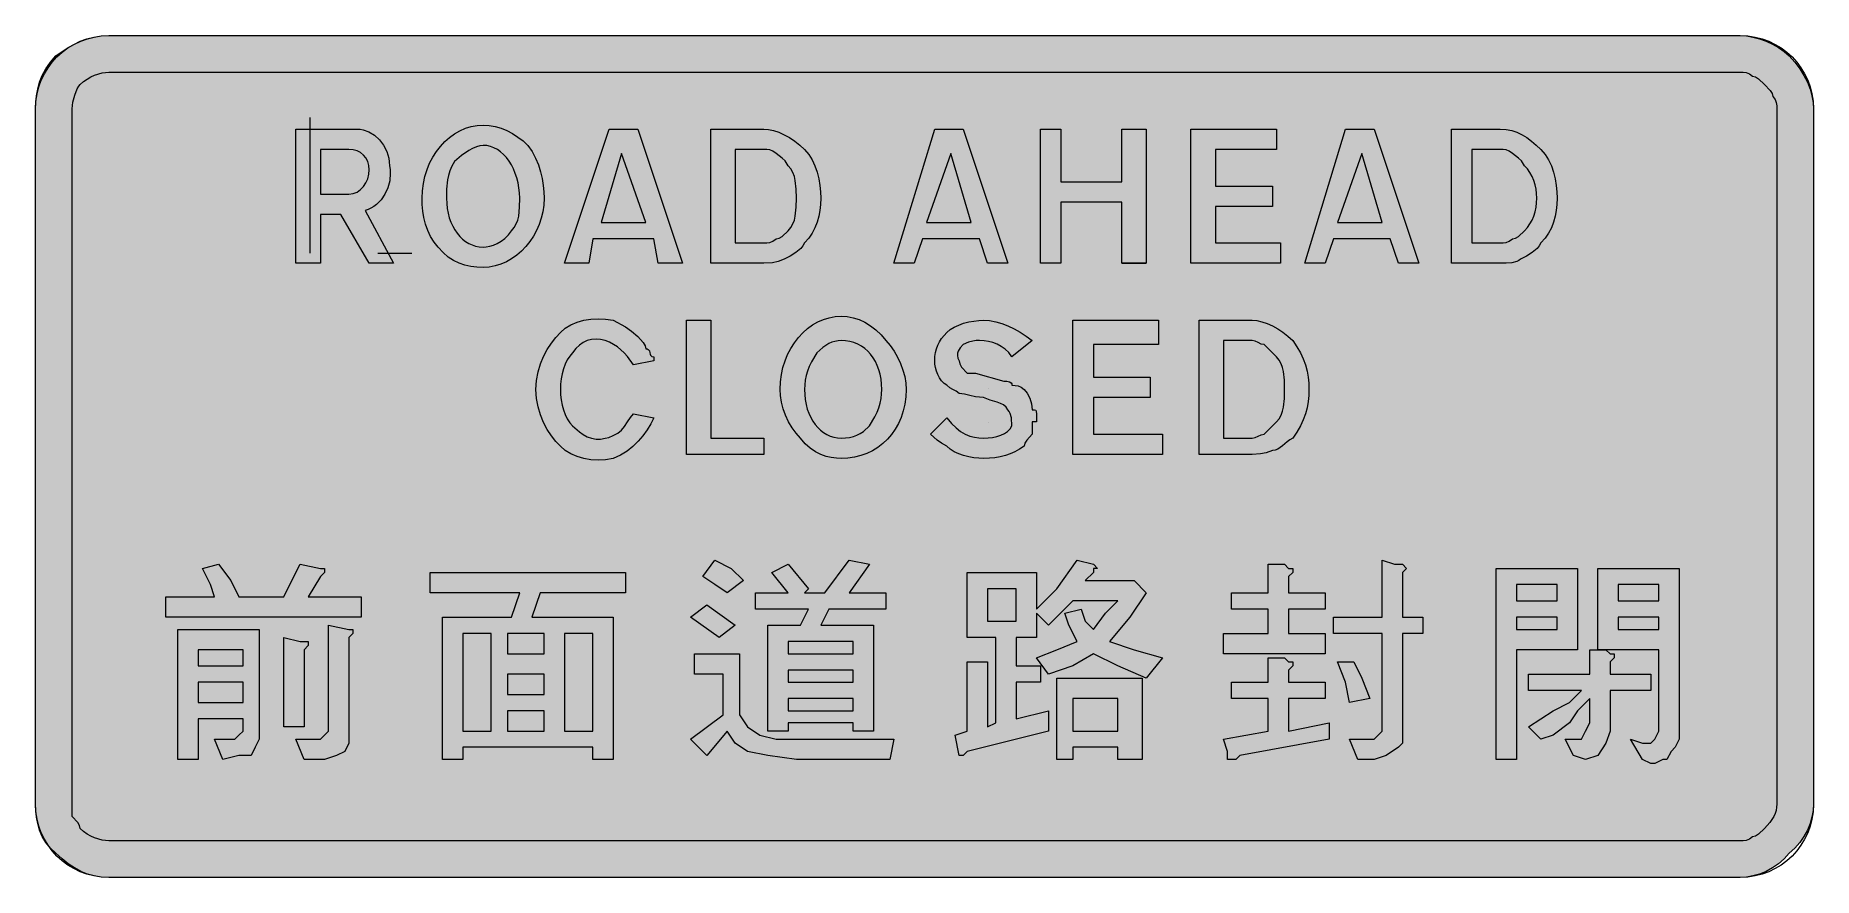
# Model space of a CAD drawing. Header units: metres. Extents: x 22 to 547, y 12 to 260.
import ezdxf

# ---------------------------------------------------------------- set-up
doc = ezdxf.new("R2010")
doc.units = ezdxf.units.M
for name, color, linetype, true_color in [('FILL_RED_FF0000', 7, 'Continuous', 0xff0000), ('FILL_WHITE_FFFFFF', 7, 'Continuous', 0xffffff), ('STROKE_RED_FF0000', 7, 'Continuous', 0xff0000), ('STROKE_WHITE_FFFFFF', 7, 'Continuous', 0xffffff)]:
    doc.layers.add(name, color=color, linetype=linetype, true_color=true_color)

msp = doc.modelspace()

# ---------------------------------------------------------------- hatches: boundary and pattern name
at = {"layer": 'FILL_RED_FF0000', "true_color": 0xff0000}
h = msp.add_hatch(color=7, dxfattribs=at)
h.dxf.hatch_style = 1
h.paths.add_polyline_path([(525.09, 249.6), (525.99, 249.58), (526.89, 249.45), (527.79, 249.09), (528.69, 248.4), (529.59, 248.19), (530.49, 247.65), (532.29, 246), (533.94, 244.2), (534.48, 243.3), (534.69, 242.4), (535.38, 241.5), (535.74, 240.6), (535.87, 239.7), (535.89, 238.8), (535.89, 33.6), (535.83, 32.7), (535.66, 31.8), (535.38, 30.9), (534.99, 30), (533.86, 28.2), (532.29, 26.4), (530.49, 24.75), (529.59, 24.21), (528.69, 24), (527.79, 23.31), (526.89, 22.95), (525.99, 22.82), (525.09, 22.8), (43.89, 22.8), (42.94, 22.86), (41.9, 23.02), (39.69, 23.7), (38.57, 24.21), (37.48, 24.82), (36.44, 25.56), (35.49, 26.4), (35.28, 27.3), (34.74, 28.2), (33.09, 30), (33.09, 33.6), (33.09, 238.8), (33.3, 240.77), (33.84, 242.85), (34.61, 244.71), (35.04, 245.44), (35.49, 246), (36.44, 246.84), (37.48, 247.57), (38.57, 248.19), (39.69, 248.7), (41.9, 249.37), (42.94, 249.54), (43.89, 249.6), (525.09, 249.6)])
at = {"layer": 'FILL_WHITE_FFFFFF', "true_color": 0xffffff}
h = msp.add_hatch(color=7, dxfattribs=at)
h.dxf.hatch_style = 1
h.paths.add_polyline_path([(525.09, 260.4), (526.94, 260.29), (528.86, 259.97), (530.81, 259.45), (532.74, 258.75), (534.62, 257.88), (536.4, 256.86), (538.03, 255.69), (539.49, 254.4), (541.18, 252.55), (542.64, 250.61), (543.88, 248.62), (544.89, 246.6), (545.68, 244.58), (546.24, 242.59), (546.58, 240.65), (546.69, 238.8), (546.69, 33.6), (546.58, 31.75), (546.24, 29.83), (545.68, 27.88), (544.89, 25.95), (543.88, 24.07), (542.64, 22.29), (541.18, 20.66), (539.49, 19.2), (538.03, 17.51), (536.4, 16.05), (534.62, 14.81), (532.74, 13.8), (530.81, 13.01), (528.86, 12.45), (526.94, 12.11), (525.09, 12), (43.89, 12), (41.69, 12.11), (39.6, 12.45), (37.58, 13.01), (35.64, 13.8), (33.75, 14.81), (31.91, 16.05), (30.09, 17.51), (28.29, 19.2), (26.65, 20.66), (25.33, 22.29), (24.28, 24.07), (23.49, 25.95), (22.92, 27.88), (22.55, 29.83), (22.35, 31.75), (22.29, 33.6), (22.29, 238.8), (22.35, 240.65), (22.55, 242.59), (22.92, 244.58), (23.49, 246.6), (24.28, 248.62), (25.33, 250.61), (26.65, 252.55), (28.29, 254.4), (30.09, 255.69), (31.91, 256.86), (33.75, 257.88), (35.64, 258.75), (37.58, 259.45), (39.6, 259.97), (41.69, 260.29), (43.89, 260.4), (525.09, 260.4)])
h = msp.add_hatch(color=7, dxfattribs=at)
h.dxf.hatch_style = 1
h.paths.add_polyline_path([(112.29, 207.6), (106.29, 207.6), (106.29, 193.2), (99.09, 193.2), (99.09, 232.8), (117.09, 232.8), (117.99, 232.74), (118.88, 232.58), (120.61, 231.96), (122.24, 230.96), (123.69, 229.65), (124.92, 228.05), (125.87, 226.22), (126.22, 225.22), (126.47, 224.19), (126.63, 223.11), (126.69, 222), (126.86, 220.88), (126.92, 219.76), (126.75, 217.57), (126.2, 215.5), (125.34, 213.6), (124.19, 211.92), (122.81, 210.52), (122.04, 209.95), (121.23, 209.47), (120.38, 209.08), (119.49, 208.8), (127.89, 193.2), (120.69, 193.2), (112.29, 207.6)])
h.paths.add_polyline_path([(115.98, 213.76), (117.15, 214.22), (118.17, 214.93), (119.04, 215.85), (119.74, 216.94), (120.26, 218.16), (120.58, 219.46), (120.69, 220.8), (120.58, 222.09), (120.26, 223.26), (119.74, 224.28), (119.04, 225.15), (118.17, 225.85), (117.15, 226.37), (115.98, 226.69), (114.69, 226.8), (106.29, 226.8), (106.29, 213.6), (114.69, 213.6), (115.98, 213.76)], flags=16)
h = msp.add_hatch(color=7, dxfattribs=at)
h.dxf.hatch_style = 1
h.paths.add_polyline_path([(157.87, 233.57), (159.63, 233.05), (161.34, 232.35), (163, 231.48), (164.58, 230.46), (166.09, 229.29), (167.49, 228), (168.73, 226.15), (169.76, 224.21), (170.59, 222.22), (171.24, 220.2), (171.72, 218.18), (172.05, 216.19), (172.23, 214.25), (172.29, 212.4), (172.19, 210.39), (171.91, 208.42), (171.45, 206.51), (170.83, 204.66), (170.05, 202.88), (169.13, 201.2), (168.07, 199.62), (166.89, 198.15), (165.6, 196.81), (164.2, 195.61), (162.72, 194.56), (161.15, 193.67), (159.52, 192.96), (157.82, 192.43), (156.07, 192.11), (154.29, 192), (152.49, 192.06), (150.71, 192.26), (148.95, 192.63), (147.24, 193.2), (145.58, 193.99), (144, 195.04), (142.49, 196.36), (141.09, 198), (139.85, 199.46), (138.82, 201.09), (137.99, 202.87), (137.34, 204.75), (136.86, 206.68), (136.53, 208.63), (136.35, 210.55), (136.29, 212.4), (136.39, 214.62), (136.67, 216.77), (137.13, 218.85), (137.75, 220.84), (138.53, 222.73), (139.45, 224.51), (140.51, 226.17), (141.69, 227.7), (142.98, 229.09), (144.38, 230.33), (145.86, 231.41), (147.43, 232.31), (149.06, 233.03), (150.76, 233.56), (152.51, 233.89), (154.29, 234), (156.09, 233.89), (157.87, 233.57)])
h.paths.add_polyline_path([(152.3, 227.59), (151.21, 227.11), (150.09, 226.5), (147.88, 224.96), (145.89, 223.2), (145.1, 221.85), (144.5, 220.5), (144.08, 219.15), (143.79, 217.8), (143.53, 215.1), (143.49, 212.4), (143.55, 210.85), (143.71, 209.37), (143.97, 207.95), (144.33, 206.61), (144.79, 205.34), (145.33, 204.15), (145.94, 203.05), (146.64, 202.05), (147.41, 201.14), (148.24, 200.34), (149.13, 199.65), (150.07, 199.07), (151.07, 198.61), (152.1, 198.27), (153.18, 198.07), (154.29, 198), (155.24, 198.06), (156.28, 198.24), (157.37, 198.57), (158.49, 199.05), (159.61, 199.7), (160.7, 200.53), (161.74, 201.56), (162.69, 202.8), (163.48, 203.75), (164.08, 204.81), (164.5, 205.94), (164.79, 207.15), (165.05, 209.72), (165.09, 212.4), (165.03, 213.96), (164.87, 215.48), (164.61, 216.96), (164.25, 218.38), (163.79, 219.74), (163.25, 221.03), (162.64, 222.23), (161.94, 223.35), (161.17, 224.37), (160.34, 225.28), (159.45, 226.07), (158.51, 226.74), (157.51, 227.28), (156.48, 227.67), (155.4, 227.92), (154.29, 228), (153.34, 227.89), (152.3, 227.59)], flags=16)
h = msp.add_hatch(color=7, dxfattribs=at)
h.dxf.hatch_style = 1
h.paths.add_polyline_path([(213.09, 193.2), (205.89, 193.2), (204.69, 200.4), (186.69, 200.4), (185.49, 193.2), (178.29, 193.2), (191.49, 232.8), (199.89, 232.8), (213.09, 193.2)])
h.paths.add_polyline_path([(189.09, 205.2), (202.29, 205.2), (195.09, 225.6), (189.09, 205.2)], flags=16)
h = msp.add_hatch(color=7, dxfattribs=at)
h.dxf.hatch_style = 1
h.paths.add_polyline_path([(239.98, 232.37), (241.52, 231.85), (243.09, 231.15), (244.66, 230.28), (246.2, 229.26), (247.69, 228.09), (249.09, 226.8), (250.33, 225.34), (251.36, 223.71), (252.19, 221.93), (252.84, 220.05), (253.32, 218.12), (253.65, 216.17), (253.83, 214.25), (253.89, 212.4), (253.83, 210.6), (253.65, 208.82), (253.32, 207.06), (252.84, 205.35), (252.19, 203.69), (251.36, 202.11), (250.33, 200.6), (249.09, 199.2), (248.59, 198.35), (247.98, 197.61), (246.54, 196.35), (244.87, 195.32), (243.09, 194.4), (241.31, 193.71), (239.64, 193.35), (237.09, 193.2), (221.49, 193.2), (221.49, 232.8), (237.09, 232.8), (238.49, 232.69), (239.98, 232.37)])
h.paths.add_polyline_path([(228.69, 199.2), (237.09, 199.2), (237.99, 199.22), (238.89, 199.35), (239.79, 199.71), (240.69, 200.4), (241.59, 200.61), (242.49, 201.15), (244.29, 202.8), (245.08, 203.75), (245.68, 204.81), (246.1, 205.94), (246.39, 207.15), (246.65, 209.72), (246.69, 212.4), (246.65, 215.08), (246.39, 217.65), (246.1, 218.86), (245.68, 219.99), (245.08, 221.05), (244.29, 222), (243.39, 223.41), (242.49, 224.25), (241.59, 224.87), (240.69, 225.6), (239.79, 226.29), (238.89, 226.65), (237.99, 226.78), (237.09, 226.8), (228.69, 226.8), (228.69, 199.2)], flags=16)
h = msp.add_hatch(color=7, dxfattribs=at)
h.dxf.hatch_style = 1
h.paths.add_polyline_path([(309.09, 193.2), (303.09, 193.2), (300.69, 200.4), (283.89, 200.4), (281.49, 193.2), (275.49, 193.2), (287.49, 232.8), (295.89, 232.8), (309.09, 193.2)])
h.paths.add_polyline_path([(285.09, 205.2), (298.29, 205.2), (292.29, 225.6), (285.09, 205.2)], flags=16)
h = msp.add_hatch(color=7, dxfattribs=at)
h.dxf.hatch_style = 1
h.paths.add_polyline_path([(342.69, 211.2), (324.69, 211.2), (324.69, 193.2), (318.69, 193.2), (318.69, 232.8), (324.69, 232.8), (324.69, 217.2), (342.69, 217.2), (342.69, 232.8), (349.89, 232.8), (349.89, 193.2), (342.69, 193.2), (342.69, 211.2)])
h = msp.add_hatch(color=7, dxfattribs=at)
h.dxf.hatch_style = 1
h.paths.add_polyline_path([(363.09, 232.8), (388.29, 232.8), (388.29, 226.8), (370.29, 226.8), (370.29, 216), (387.09, 216), (387.09, 210), (370.29, 210), (370.29, 199.2), (389.49, 199.2), (389.49, 193.2), (363.09, 193.2), (363.09, 232.8)])
h = msp.add_hatch(color=7, dxfattribs=at)
h.dxf.hatch_style = 1
h.paths.add_polyline_path([(430.29, 193.2), (424.29, 193.2), (421.89, 200.4), (405.09, 200.4), (402.69, 193.2), (396.69, 193.2), (408.69, 232.8), (417.09, 232.8), (430.29, 193.2)])
h.paths.add_polyline_path([(406.29, 205.2), (419.49, 205.2), (413.49, 225.6), (406.29, 205.2)], flags=16)
h = msp.add_hatch(color=7, dxfattribs=at)
h.dxf.hatch_style = 1
h.paths.add_polyline_path([(457.68, 232.37), (459.25, 231.85), (460.74, 231.15), (462.18, 230.28), (463.57, 229.26), (464.94, 228.09), (466.29, 226.8), (467.53, 225.34), (468.56, 223.71), (469.39, 221.93), (470.04, 220.05), (470.52, 218.12), (470.85, 216.17), (471.03, 214.25), (471.09, 212.4), (471.03, 210.6), (470.85, 208.82), (470.52, 207.06), (470.04, 205.35), (469.39, 203.69), (468.56, 202.11), (467.53, 200.6), (466.29, 199.2), (465.79, 198.35), (465.18, 197.61), (463.74, 196.35), (462.07, 195.32), (460.29, 194.4), (459.79, 194), (459.18, 193.71), (457.74, 193.35), (456.07, 193.22), (454.29, 193.2), (439.89, 193.2), (439.89, 232.8), (454.29, 232.8), (456.04, 232.69), (457.68, 232.37)])
h.paths.add_polyline_path([(445.89, 199.2), (454.29, 199.2), (455.19, 199.22), (456.09, 199.35), (456.99, 199.71), (457.89, 200.4), (458.79, 200.61), (459.69, 201.15), (461.49, 202.8), (462.33, 203.75), (463.06, 204.81), (463.68, 205.94), (464.19, 207.15), (464.58, 208.41), (464.87, 209.72), (465.03, 211.05), (465.09, 212.4), (465.03, 213.75), (464.87, 215.08), (464.58, 216.39), (464.19, 217.65), (463.68, 218.86), (463.06, 219.99), (462.33, 221.05), (461.49, 222), (460.59, 223.41), (459.69, 224.25), (458.79, 224.87), (457.89, 225.6), (456.99, 226.29), (456.09, 226.65), (455.19, 226.78), (454.29, 226.8), (445.89, 226.8), (445.89, 199.2)], flags=16)
h = msp.add_hatch(color=7, dxfattribs=at)
h.dxf.hatch_style = 1
h.paths.add_polyline_path([(196.87, 165.67), (195.93, 166.74), (194.94, 167.7), (193.9, 168.54), (192.78, 169.27), (191.59, 169.89), (190.29, 170.4), (188.94, 170.74), (187.61, 170.85), (186.3, 170.74), (185.04, 170.4), (183.83, 169.84), (182.7, 169.05), (181.64, 168.04), (180.69, 166.8), (179.85, 165.82), (179.12, 164.69), (178.5, 163.44), (177.99, 162.07), (177.6, 160.63), (177.31, 159.12), (177.15, 157.57), (177.09, 156), (177.15, 154.43), (177.31, 152.88), (177.6, 151.37), (177.99, 149.92), (178.5, 148.56), (179.12, 147.31), (179.85, 146.18), (180.69, 145.2), (182.7, 143.46), (183.83, 142.69), (185.04, 142.05), (186.3, 141.58), (187.61, 141.32), (188.94, 141.31), (190.29, 141.6), (191.38, 141.81), (192.69, 142.35), (194, 143.12), (195.09, 144), (195.99, 145.09), (196.89, 146.4), (197.79, 147.71), (198.69, 148.8), (204.69, 147.6), (203.73, 145.8), (202.65, 144.04), (201.42, 142.33), (200.04, 140.7), (198.49, 139.19), (196.76, 137.81), (194.83, 136.61), (192.69, 135.6), (190.44, 135.26), (188.23, 135.15), (186.07, 135.26), (183.99, 135.6), (182.03, 136.16), (180.2, 136.95), (178.55, 137.96), (177.09, 139.2), (175.75, 140.66), (174.45, 142.33), (173.23, 144.2), (172.14, 146.25), (171.22, 148.47), (170.51, 150.84), (170.05, 153.36), (169.89, 156), (170.05, 158.64), (170.51, 161.16), (171.22, 163.53), (172.14, 165.75), (173.23, 167.8), (174.45, 169.67), (175.75, 171.34), (177.09, 172.8), (178.55, 174.04), (180.2, 175.05), (182.03, 175.84), (183.99, 176.4), (186.07, 176.74), (188.23, 176.85), (190.44, 176.74), (192.69, 176.4), (196.29, 174.45), (198.09, 173.19), (199.89, 171.6), (201.54, 169.8), (202.08, 168.9), (202.29, 168), (202.69, 167.95), (202.98, 167.81), (203.34, 167.4), (203.49, 166.8), (203.54, 166.4), (203.68, 166.11), (204.09, 165.75), (204.69, 165.6), (204.69, 164.4), (198.69, 163.2), (196.87, 165.67)])
h = msp.add_hatch(color=7, dxfattribs=at)
h.dxf.hatch_style = 1
h.paths.add_polyline_path([(214.29, 176.4), (221.49, 176.4), (221.49, 141.6), (237.09, 141.6), (237.09, 136.8), (214.29, 136.8), (214.29, 176.4)])
h = msp.add_hatch(color=7, dxfattribs=at)
h.dxf.hatch_style = 1
h.paths.add_polyline_path([(263.47, 177.15), (265.23, 176.59), (266.94, 175.8), (268.6, 174.79), (270.18, 173.55), (271.69, 172.09), (273.09, 170.4), (274.38, 168.94), (275.55, 167.31), (276.57, 165.53), (277.44, 163.65), (278.14, 161.72), (278.66, 159.77), (278.98, 157.85), (279.09, 156), (278.99, 153.79), (278.71, 151.68), (278.24, 149.66), (277.61, 147.75), (276.81, 145.95), (275.86, 144.27), (274.77, 142.72), (273.54, 141.3), (272.18, 140.02), (270.71, 138.89), (269.13, 137.91), (267.45, 137.1), (265.67, 136.45), (263.82, 135.98), (261.89, 135.7), (259.89, 135.6), (258.49, 135.66), (257, 135.86), (255.46, 136.23), (253.89, 136.8), (252.32, 137.59), (250.78, 138.64), (249.29, 139.96), (247.89, 141.6), (246.6, 143.06), (245.43, 144.69), (244.41, 146.47), (243.54, 148.35), (242.84, 150.28), (242.32, 152.23), (242, 154.15), (241.89, 156), (241.99, 158.22), (242.27, 160.37), (242.73, 162.45), (243.35, 164.44), (244.13, 166.33), (245.05, 168.11), (246.11, 169.77), (247.29, 171.3), (248.58, 172.69), (249.98, 173.93), (251.46, 175.01), (253.03, 175.91), (254.66, 176.63), (256.36, 177.16), (258.11, 177.49), (259.89, 177.6), (261.69, 177.49), (263.47, 177.15)])
h.paths.add_polyline_path([(258.09, 170.17), (257.19, 169.89), (256.29, 169.5), (254.49, 168.37), (252.69, 166.8), (251.12, 164.1), (250.5, 162.75), (249.99, 161.4), (249.6, 160.05), (249.32, 158.7), (249.15, 157.35), (249.09, 156), (249.15, 154.45), (249.31, 152.97), (249.57, 151.55), (249.93, 150.21), (250.39, 148.94), (250.93, 147.75), (251.54, 146.65), (252.24, 145.65), (253.01, 144.74), (253.84, 143.94), (254.73, 143.25), (255.67, 142.67), (256.67, 142.21), (257.7, 141.87), (258.78, 141.67), (259.89, 141.6), (261.19, 141.66), (262.38, 141.82), (263.5, 142.11), (264.54, 142.5), (265.53, 143.01), (266.47, 143.62), (268.29, 145.2), (269.87, 147.9), (270.48, 149.25), (270.99, 150.6), (271.38, 151.95), (271.67, 153.3), (271.83, 154.65), (271.89, 156), (271.83, 157.55), (271.67, 159.03), (271.4, 160.45), (271.03, 161.79), (270.56, 163.06), (269.99, 164.25), (269.33, 165.35), (268.59, 166.35), (267.76, 167.26), (266.85, 168.06), (265.86, 168.75), (264.8, 169.33), (263.67, 169.79), (262.47, 170.13), (261.21, 170.33), (259.89, 170.4), (258.99, 170.34), (258.09, 170.17)], flags=16)
h = msp.add_hatch(color=7, dxfattribs=at)
h.dxf.hatch_style = 1
h.paths.add_polyline_path([(307.89, 158.4), (308.77, 158.38), (309.54, 158.25), (310.08, 157.89), (310.24, 157.6), (310.29, 157.2), (311.19, 157.18), (312.09, 157.05), (312.99, 156.69), (313.89, 156), (314.77, 154.89), (315.54, 153.45), (316.08, 151.78), (316.29, 150), (316.98, 149.98), (317.34, 149.85), (317.47, 149.49), (317.49, 148.8), (317.49, 147.6), (317.49, 146.4), (316.29, 146.4), (316.29, 145.2), (316.29, 142.8), (314.64, 141), (314.1, 140.1), (313.89, 139.2), (312.54, 138.36), (311.17, 137.62), (309.78, 137.01), (308.34, 136.5), (306.85, 136.11), (305.28, 135.82), (303.64, 135.66), (301.89, 135.6), (300.49, 135.66), (299.02, 135.82), (297.52, 136.11), (296.04, 136.5), (294.61, 137.01), (293.28, 137.62), (292.1, 138.36), (291.09, 139.2), (289.5, 140.1), (288.24, 141), (286.29, 142.8), (291.09, 147.6), (292.44, 145.96), (293.79, 144.64), (295.14, 143.59), (296.49, 142.8), (297.84, 142.23), (299.19, 141.86), (300.54, 141.66), (301.89, 141.6), (303.24, 141.66), (304.55, 141.82), (305.81, 142.11), (306.99, 142.5), (308.05, 143.01), (308.98, 143.62), (309.73, 144.36), (310.29, 145.2), (310.14, 147.6), (309.78, 148.91), (309.49, 149.5), (309.09, 150), (308.53, 150.79), (307.8, 151.41), (306.92, 151.88), (305.94, 152.25), (303.86, 152.87), (301.89, 153.6), (299.58, 153.79), (297.84, 154.2), (296.32, 154.61), (294.69, 154.8), (293.79, 155.51), (292.89, 156), (291.99, 156.49), (291.09, 157.2), (290.25, 157.76), (289.51, 158.49), (288.9, 159.37), (288.39, 160.35), (288, 161.38), (287.71, 162.43), (287.55, 163.45), (287.49, 164.4), (287.55, 165.7), (287.71, 166.89), (288, 168.01), (288.39, 169.05), (288.9, 170.04), (289.51, 170.98), (291.09, 172.8), (292.1, 173.64), (293.28, 174.37), (294.61, 174.99), (296.04, 175.5), (297.52, 175.89), (299.02, 176.17), (300.49, 176.34), (301.89, 176.4), (303.69, 176.29), (305.49, 175.97), (307.29, 175.45), (309.09, 174.75), (310.89, 173.88), (312.69, 172.86), (314.49, 171.69), (316.29, 170.4), (310.29, 165.6), (309.34, 166.84), (308.28, 167.87), (307.15, 168.7), (305.94, 169.35), (304.68, 169.83), (303.37, 170.16), (302.04, 170.34), (300.69, 170.4), (299.77, 170.38), (298.74, 170.25), (297.48, 169.89), (295.89, 169.2), (295.03, 168.28), (294.39, 167.25), (294.23, 166.66), (294.2, 165.99), (294.35, 165.25), (294.69, 164.4), (294.9, 163.5), (295.44, 162.6), (297.09, 160.8), (299.49, 160.8), (307.89, 158.4)])
h = msp.add_hatch(color=7, dxfattribs=at)
h.dxf.hatch_style = 1
h.paths.add_polyline_path([(328.29, 176.4), (353.49, 176.4), (353.49, 169.2), (334.29, 169.2), (334.29, 159.6), (351.09, 159.6), (351.09, 153.6), (334.29, 153.6), (334.29, 142.8), (354.69, 142.8), (354.69, 136.8), (328.29, 136.8), (328.29, 176.4)])
h = msp.add_hatch(color=7, dxfattribs=at)
h.dxf.hatch_style = 1
h.paths.add_polyline_path([(383.98, 175.97), (385.52, 175.45), (387.09, 174.75), (388.66, 173.88), (390.2, 172.86), (391.69, 171.69), (393.09, 170.4), (394.33, 168.6), (395.36, 166.8), (396.19, 165), (396.84, 163.2), (397.32, 161.4), (397.65, 159.6), (397.83, 157.8), (397.89, 156), (397.83, 154.2), (397.65, 152.4), (397.32, 150.6), (396.84, 148.8), (396.19, 147), (395.36, 145.2), (394.33, 143.4), (393.09, 141.6), (392.24, 141.1), (391.48, 140.53), (390.09, 139.35), (388.7, 138.39), (387.94, 138.11), (387.09, 138), (385.31, 137.31), (383.64, 136.95), (381.09, 136.8), (365.49, 136.8), (365.49, 176.4), (381.09, 176.4), (382.49, 176.29), (383.98, 175.97)])
h.paths.add_polyline_path([(372.69, 141.6), (381.09, 141.6), (381.99, 141.79), (382.89, 142.2), (383.79, 142.61), (384.69, 142.8), (388.29, 146.4), (389.08, 147.35), (389.68, 148.41), (390.1, 149.54), (390.39, 150.75), (390.65, 153.32), (390.69, 156), (390.65, 158.68), (390.39, 161.25), (390.1, 162.46), (389.68, 163.59), (389.08, 164.65), (388.29, 165.6), (384.69, 169.2), (383.79, 169.39), (382.89, 169.8), (381.99, 170.21), (381.09, 170.4), (372.69, 170.4), (372.69, 141.6)], flags=16)
h = msp.add_hatch(color=7, dxfattribs=at)
h.dxf.hatch_style = 1
h.paths.add_polyline_path([(227.49, 103.2), (231.09, 99.6), (226.29, 96), (222.69, 98.4), (219.09, 100.8), (222.69, 105.6), (227.49, 103.2)])
h = msp.add_hatch(color=7, dxfattribs=at)
h.dxf.hatch_style = 1
h.paths.add_polyline_path([(262.29, 105.6), (268.29, 104.4), (262.29, 96), (273.09, 96), (273.09, 91.2), (256.29, 91.2), (253.89, 86.4), (269.49, 86.4), (269.49, 55.2), (263.49, 55.2), (263.49, 57.6), (244.29, 57.6), (244.29, 55.2), (238.29, 55.2), (238.29, 86.4), (247.89, 86.4), (250.29, 91.2), (234.69, 91.2), (234.69, 96), (244.29, 96), (239.49, 102), (244.29, 104.4), (250.29, 97.2), (249.09, 96), (255.09, 96), (262.29, 105.6)])
h.paths.add_polyline_path([(244.29, 61.2), (263.49, 61.2), (263.49, 64.8), (244.29, 64.8), (244.29, 61.2)], flags=16)
h.paths.add_polyline_path([(244.29, 73.2), (244.29, 69.6), (263.49, 69.6), (263.49, 73.2), (244.29, 73.2)], flags=16)
h.paths.add_polyline_path([(263.49, 81.6), (244.29, 81.6), (244.29, 78), (263.49, 78), (263.49, 81.6)], flags=16)
h = msp.add_hatch(color=7, dxfattribs=at)
h.dxf.hatch_style = 1
h.paths.add_polyline_path([(317.49, 102), (317.49, 91.2), (323.49, 97.2), (329.49, 105.6), (334.29, 104.4), (335.49, 103.2), (334.29, 103.2), (334.29, 102), (331.89, 99.6), (346.29, 99.6), (349.89, 96), (345.09, 88.8), (339.09, 81.6), (346.29, 79.2), (354.69, 76.8), (349.89, 70.8), (341.49, 74.4), (334.29, 78), (328.29, 74.4), (321.09, 72), (317.49, 76.8), (323.49, 79.2), (329.49, 81.6), (327.09, 86.4), (325.89, 90), (330.69, 91.2), (331.89, 87.6), (334.29, 85.2), (337.89, 90), (341.49, 93.6), (328.29, 93.6), (321.09, 86.4), (317.49, 90), (317.49, 82.8), (311.49, 82.8), (311.49, 74.4), (318.69, 74.4), (318.69, 69.6), (311.49, 69.6), (311.49, 58.8), (321.09, 61.2), (321.09, 55.2), (297.09, 49.2), (295.89, 48), (294.69, 48), (293.49, 54), (297.09, 55.2), (297.09, 75.6), (301.89, 75.6), (303.09, 75.6), (303.09, 74.4), (303.09, 73.2), (303.09, 56.4), (305.49, 57.6), (305.49, 82.8), (297.09, 82.8), (297.09, 102), (317.49, 102)])
h.paths.add_polyline_path([(311.49, 97.2), (303.09, 97.2), (303.09, 87.6), (311.49, 87.6), (311.49, 97.2)], flags=16)
h = msp.add_hatch(color=7, dxfattribs=at)
h.dxf.hatch_style = 1
h.paths.add_polyline_path([(419.49, 88.8), (419.49, 105.6), (423.09, 104.4), (425.49, 104.4), (426.69, 103.2), (425.49, 102), (425.49, 88.8), (431.49, 88.8), (431.49, 84), (425.49, 84), (425.49, 55.2), (425.49, 51.6), (424.29, 50.4), (420.69, 48), (417.09, 46.8), (412.29, 46.8), (409.89, 52.8), (414.69, 52.8), (417.09, 52.8), (418.29, 54), (419.49, 55.2), (419.49, 56.4), (419.49, 84), (405.09, 84), (405.09, 88.8), (419.49, 88.8)])
h = msp.add_hatch(color=7, dxfattribs=at)
h.dxf.hatch_style = 1
h.paths.add_polyline_path([(73.89, 98.4), (71.49, 103.2), (76.29, 104.4), (79.89, 99.6), (82.29, 94.8), (95.49, 94.8), (97.89, 99.6), (100.29, 104.4), (106.29, 103.2), (107.49, 103.2), (107.49, 102), (106.29, 100.8), (102.69, 94.8), (118.29, 94.8), (118.29, 88.8), (60.69, 88.8), (60.69, 94.8), (75.09, 94.8), (73.89, 98.4)])
h = msp.add_hatch(color=7, dxfattribs=at)
h.dxf.hatch_style = 1
h.paths.add_polyline_path([(192.69, 46.8), (186.69, 46.8), (186.69, 50.4), (148.29, 50.4), (148.29, 46.8), (142.29, 46.8), (142.29, 88.8), (162.69, 88.8), (165.09, 96), (138.69, 96), (138.69, 102), (196.29, 102), (196.29, 96), (171.09, 96), (168.69, 88.8), (192.69, 88.8), (192.69, 46.8)])
h.paths.add_polyline_path([(172.29, 61.2), (161.49, 61.2), (161.49, 55.2), (172.29, 55.2), (172.29, 61.2)], flags=16)
h.paths.add_polyline_path([(172.29, 78), (172.29, 84), (161.49, 84), (161.49, 78), (172.29, 78)], flags=16)
h.paths.add_polyline_path([(161.49, 66), (172.29, 66), (172.29, 72), (161.49, 72), (161.49, 66)], flags=16)
h.paths.add_polyline_path([(148.29, 84), (148.29, 55.2), (156.69, 55.2), (156.69, 84), (148.29, 84)], flags=16)
h.paths.add_polyline_path([(186.69, 84), (178.29, 84), (178.29, 55.2), (186.69, 55.2), (186.69, 84)], flags=16)
h = msp.add_hatch(color=7, dxfattribs=at)
h.dxf.hatch_style = 1
h.paths.add_polyline_path([(385.89, 96), (385.89, 104.4), (390.69, 104.4), (391.89, 103.2), (393.09, 103.2), (393.09, 102), (391.89, 100.8), (391.89, 96), (402.69, 96), (402.69, 91.2), (391.89, 91.2), (391.89, 84), (402.69, 84), (402.69, 78), (372.69, 78), (372.69, 84), (385.89, 84), (385.89, 91.2), (375.09, 91.2), (375.09, 96), (385.89, 96)])
h = msp.add_hatch(color=7, dxfattribs=at)
h.dxf.hatch_style = 1
h.paths.add_polyline_path([(459.09, 79.2), (459.09, 46.8), (453.09, 46.8), (453.09, 103.2), (477.09, 103.2), (477.09, 79.2), (459.09, 79.2)])
h.paths.add_polyline_path([(459.09, 88.8), (459.09, 85.2), (471.09, 85.2), (471.09, 88.8), (459.09, 88.8)], flags=16)
h.paths.add_polyline_path([(471.09, 98.4), (459.09, 98.4), (459.09, 93.6), (471.09, 93.6), (471.09, 98.4)], flags=16)
h = msp.add_hatch(color=7, dxfattribs=at)
h.dxf.hatch_style = 1
h.paths.add_polyline_path([(507.09, 52.8), (505.89, 50.4), (504.69, 49.2), (503.49, 46.8), (502.29, 46.8), (499.89, 45.6), (498.69, 45.6), (496.29, 46.8), (492.69, 52.8), (496.29, 51.6), (498.69, 51.6), (499.89, 52.8), (501.09, 55.2), (501.09, 79.2), (483.09, 79.2), (483.09, 103.2), (507.09, 103.2), (507.09, 56.4), (507.09, 52.8)])
h.paths.add_polyline_path([(489.09, 88.8), (489.09, 85.2), (501.09, 85.2), (501.09, 88.8), (489.09, 88.8)], flags=16)
h.paths.add_polyline_path([(501.09, 98.4), (489.09, 98.4), (489.09, 93.6), (501.09, 93.6), (501.09, 98.4)], flags=16)
h = msp.add_hatch(color=7, dxfattribs=at)
h.dxf.hatch_style = 1
h.paths.add_polyline_path([(228.69, 86.4), (223.89, 82.8), (215.49, 88.8), (220.29, 92.4), (228.69, 86.4)])
h = msp.add_hatch(color=7, dxfattribs=at)
h.dxf.hatch_style = 1
h.paths.add_polyline_path([(88.29, 52.8), (87.09, 50.4), (85.89, 48), (82.29, 48), (77.49, 46.8), (75.09, 52.8), (79.89, 52.8), (81.09, 52.8), (82.29, 54), (83.49, 55.2), (83.49, 58.8), (70.29, 58.8), (70.29, 46.8), (64.29, 46.8), (64.29, 85.2), (88.29, 85.2), (88.29, 56.4), (88.29, 52.8)])
h.paths.add_polyline_path([(70.29, 69.6), (70.29, 63.6), (83.49, 63.6), (83.49, 69.6), (70.29, 69.6)], flags=16)
h.paths.add_polyline_path([(83.49, 79.2), (70.29, 79.2), (70.29, 74.4), (83.49, 74.4), (83.49, 79.2)], flags=16)
h = msp.add_hatch(color=7, dxfattribs=at)
h.dxf.hatch_style = 1
h.paths.add_polyline_path([(114.69, 85.2), (115.89, 85.2), (115.89, 84), (114.69, 82.8), (114.69, 55.2), (114.69, 51.6), (113.49, 49.2), (111.09, 48), (107.49, 46.8), (101.49, 46.8), (99.09, 52.8), (105.09, 52.8), (106.29, 52.8), (107.49, 54), (108.69, 55.2), (108.69, 56.4), (108.69, 86.4), (114.69, 85.2)])
h = msp.add_hatch(color=7, dxfattribs=at)
h.dxf.hatch_style = 1
h.paths.add_polyline_path([(100.29, 81.6), (101.49, 81.6), (102.69, 81.6), (102.69, 80.4), (101.49, 79.2), (101.49, 56.4), (95.49, 56.4), (95.49, 82.8), (100.29, 81.6)])
h = msp.add_hatch(color=7, dxfattribs=at)
h.dxf.hatch_style = 1
h.paths.add_polyline_path([(480.69, 72), (480.69, 79.2), (485.49, 79.2), (486.69, 78), (487.89, 78), (487.89, 76.8), (486.69, 75.6), (486.69, 72), (498.69, 72), (498.69, 67.2), (486.69, 67.2), (486.69, 55.2), (485.49, 51.6), (483.09, 48), (479.49, 46.8), (475.89, 48), (473.49, 52.8), (475.89, 52.8), (478.29, 52.8), (479.49, 55.2), (480.69, 57.6), (480.69, 64.8), (477.09, 61.2), (474.69, 57.6), (469.89, 54), (466.29, 52.8), (462.69, 56.4), (466.29, 58.8), (469.89, 61.2), (474.69, 63.6), (478.29, 67.2), (462.69, 67.2), (462.69, 72), (480.69, 72)])
h = msp.add_hatch(color=7, dxfattribs=at)
h.dxf.hatch_style = 1
h.paths.add_polyline_path([(229.89, 78), (229.89, 60), (232.29, 56.4), (235.89, 54), (240.69, 52.8), (249.09, 52.8), (275.49, 52.8), (274.29, 46.8), (246.69, 46.8), (238.29, 48), (232.29, 49.2), (228.69, 51.6), (226.29, 55.2), (220.29, 48), (215.49, 52.8), (225.09, 60), (225.09, 72), (216.69, 72), (216.69, 78), (229.89, 78)])
h = msp.add_hatch(color=7, dxfattribs=at)
h.dxf.hatch_style = 1
h.paths.add_polyline_path([(385.89, 69.6), (385.89, 76.8), (390.69, 76.8), (391.89, 75.6), (393.09, 75.6), (393.09, 74.4), (391.89, 73.2), (391.89, 69.6), (402.69, 69.6), (402.69, 64.8), (391.89, 64.8), (391.89, 55.2), (403.89, 57.6), (403.89, 52.8), (377.49, 48), (376.29, 46.8), (375.09, 46.8), (373.89, 46.8), (373.89, 49.2), (372.69, 52.8), (385.89, 55.2), (385.89, 64.8), (375.09, 64.8), (375.09, 69.6), (385.89, 69.6)])
h = msp.add_hatch(color=7, dxfattribs=at)
h.dxf.hatch_style = 1
h.paths.add_polyline_path([(408.69, 69.6), (406.29, 75.6), (411.09, 75.6), (413.49, 70.8), (415.89, 64.8), (409.89, 63.6), (408.69, 69.6)])
h = msp.add_hatch(color=7, dxfattribs=at)
h.dxf.hatch_style = 1
h.paths.add_polyline_path([(348.69, 70.8), (348.69, 46.8), (341.49, 46.8), (341.49, 50.4), (328.29, 50.4), (328.29, 46.8), (323.49, 46.8), (323.49, 70.8), (348.69, 70.8)])
h.paths.add_polyline_path([(341.49, 64.8), (328.29, 64.8), (328.29, 55.2), (341.49, 55.2), (341.49, 64.8)], flags=16)

# ---------------------------------------------------------------- linework, layer by layer
at = {"layer": 'FILL_RED_FF0000', "lineweight": 0, "true_color": 0xff0000}
msp.add_lwpolyline([(525.09, 249.6), (525.99, 249.58), (526.89, 249.45), (527.79, 249.09), (528.69, 248.4), (529.59, 248.19), (530.49, 247.65), (532.29, 246), (533.94, 244.2), (534.48, 243.3), (534.69, 242.4), (535.38, 241.5), (535.74, 240.6), (535.87, 239.7), (535.89, 238.8), (535.89, 33.6), (535.83, 32.7), (535.66, 31.8), (535.38, 30.9), (534.99, 30), (533.86, 28.2), (532.29, 26.4), (530.49, 24.75), (529.59, 24.21), (528.69, 24), (527.79, 23.31), (526.89, 22.95), (525.99, 22.82), (525.09, 22.8), (43.89, 22.8), (42.94, 22.86), (41.9, 23.02), (39.69, 23.7), (38.57, 24.21), (37.48, 24.82), (36.44, 25.56), (35.49, 26.4), (35.28, 27.3), (34.74, 28.2), (33.09, 30), (33.09, 33.6), (33.09, 238.8), (33.3, 240.77), (33.84, 242.85), (34.61, 244.71), (35.04, 245.44), (35.49, 246), (36.44, 246.84), (37.48, 247.57), (38.57, 248.19), (39.69, 248.7), (41.9, 249.37), (42.94, 249.54), (43.89, 249.6)], close=True, dxfattribs=at)
at = {"layer": 'FILL_WHITE_FFFFFF', "lineweight": 0, "true_color": 0xffffff}
for points in [[(525.09, 260.4), (526.94, 260.29), (528.86, 259.97), (530.81, 259.45), (532.74, 258.75), (534.62, 257.88), (536.4, 256.86), (538.03, 255.69), (539.49, 254.4), (541.18, 252.55), (542.64, 250.61), (543.88, 248.62), (544.89, 246.6), (545.68, 244.58), (546.24, 242.59), (546.58, 240.65), (546.69, 238.8), (546.69, 33.6), (546.58, 31.75), (546.24, 29.83), (545.68, 27.88), (544.89, 25.95), (543.88, 24.07), (542.64, 22.29), (541.18, 20.66), (539.49, 19.2), (538.03, 17.51), (536.4, 16.05), (534.62, 14.81), (532.74, 13.8), (530.81, 13.01), (528.86, 12.45), (526.94, 12.11), (525.09, 12), (43.89, 12), (41.69, 12.11), (39.6, 12.45), (37.58, 13.01), (35.64, 13.8), (33.75, 14.81), (31.91, 16.05), (30.09, 17.51), (28.29, 19.2), (26.65, 20.66), (25.33, 22.29), (24.28, 24.07), (23.49, 25.95), (22.92, 27.88), (22.55, 29.83), (22.35, 31.75), (22.29, 33.6), (22.29, 238.8), (22.35, 240.65), (22.55, 242.59), (22.92, 244.58), (23.49, 246.6), (24.28, 248.62), (25.33, 250.61), (26.65, 252.55), (28.29, 254.4), (30.09, 255.69), (31.91, 256.86), (33.75, 257.88), (35.64, 258.75), (37.58, 259.45), (39.6, 259.97), (41.69, 260.29), (43.89, 260.4)], [(112.29, 207.6), (106.29, 207.6), (106.29, 193.2), (99.09, 193.2), (99.09, 232.8), (117.09, 232.8), (117.99, 232.74), (118.88, 232.58), (120.61, 231.96), (122.24, 230.96), (123.69, 229.65), (124.92, 228.05), (125.87, 226.22), (126.22, 225.22), (126.47, 224.19), (126.63, 223.11), (126.69, 222), (126.86, 220.88), (126.92, 219.76), (126.75, 217.57), (126.2, 215.5), (125.34, 213.6), (124.19, 211.92), (122.81, 210.52), (122.04, 209.95), (121.23, 209.47), (120.38, 209.08), (119.49, 208.8), (127.89, 193.2), (120.69, 193.2)], [(157.87, 233.57), (159.63, 233.05), (161.34, 232.35), (163, 231.48), (164.58, 230.46), (166.09, 229.29), (167.49, 228), (168.73, 226.15), (169.76, 224.21), (170.59, 222.22), (171.24, 220.2), (171.72, 218.18), (172.05, 216.19), (172.23, 214.25), (172.29, 212.4), (172.19, 210.39), (171.91, 208.42), (171.45, 206.51), (170.83, 204.66), (170.05, 202.88), (169.13, 201.2), (168.07, 199.62), (166.89, 198.15), (165.6, 196.81), (164.2, 195.61), (162.72, 194.56), (161.15, 193.67), (159.52, 192.96), (157.82, 192.43), (156.07, 192.11), (154.29, 192), (152.49, 192.06), (150.71, 192.26), (148.95, 192.63), (147.24, 193.2), (145.58, 193.99), (144, 195.04), (142.49, 196.36), (141.09, 198), (139.85, 199.46), (138.82, 201.09), (137.99, 202.87), (137.34, 204.75), (136.86, 206.68), (136.53, 208.63), (136.35, 210.55), (136.29, 212.4), (136.39, 214.62), (136.67, 216.77), (137.13, 218.85), (137.75, 220.84), (138.53, 222.73), (139.45, 224.51), (140.51, 226.17), (141.69, 227.7), (142.98, 229.09), (144.38, 230.33), (145.86, 231.41), (147.43, 232.31), (149.06, 233.03), (150.76, 233.56), (152.51, 233.89), (154.29, 234), (156.09, 233.89)], [(213.09, 193.2), (205.89, 193.2), (204.69, 200.4), (186.69, 200.4), (185.49, 193.2), (178.29, 193.2), (191.49, 232.8), (199.89, 232.8)], [(239.98, 232.37), (241.52, 231.85), (243.09, 231.15), (244.66, 230.28), (246.2, 229.26), (247.69, 228.09), (249.09, 226.8), (250.33, 225.34), (251.36, 223.71), (252.19, 221.93), (252.84, 220.05), (253.32, 218.12), (253.65, 216.17), (253.83, 214.25), (253.89, 212.4), (253.83, 210.6), (253.65, 208.82), (253.32, 207.06), (252.84, 205.35), (252.19, 203.69), (251.36, 202.11), (250.33, 200.6), (249.09, 199.2), (248.59, 198.35), (247.98, 197.61), (246.54, 196.35), (244.87, 195.32), (243.09, 194.4), (241.31, 193.71), (239.64, 193.35), (237.09, 193.2), (221.49, 193.2), (221.49, 232.8), (237.09, 232.8), (238.49, 232.69)], [(309.09, 193.2), (303.09, 193.2), (300.69, 200.4), (283.89, 200.4), (281.49, 193.2), (275.49, 193.2), (287.49, 232.8), (295.89, 232.8)], [(342.69, 211.2), (324.69, 211.2), (324.69, 193.2), (318.69, 193.2), (318.69, 232.8), (324.69, 232.8), (324.69, 217.2), (342.69, 217.2), (342.69, 232.8), (349.89, 232.8), (349.89, 193.2), (342.69, 193.2)], [(363.09, 232.8), (388.29, 232.8), (388.29, 226.8), (370.29, 226.8), (370.29, 216), (387.09, 216), (387.09, 210), (370.29, 210), (370.29, 199.2), (389.49, 199.2), (389.49, 193.2), (363.09, 193.2)], [(430.29, 193.2), (424.29, 193.2), (421.89, 200.4), (405.09, 200.4), (402.69, 193.2), (396.69, 193.2), (408.69, 232.8), (417.09, 232.8)], [(457.68, 232.37), (459.25, 231.85), (460.74, 231.15), (462.18, 230.28), (463.57, 229.26), (464.94, 228.09), (466.29, 226.8), (467.53, 225.34), (468.56, 223.71), (469.39, 221.93), (470.04, 220.05), (470.52, 218.12), (470.85, 216.17), (471.03, 214.25), (471.09, 212.4), (471.03, 210.6), (470.85, 208.82), (470.52, 207.06), (470.04, 205.35), (469.39, 203.69), (468.56, 202.11), (467.53, 200.6), (466.29, 199.2), (465.79, 198.35), (465.18, 197.61), (463.74, 196.35), (462.07, 195.32), (460.29, 194.4), (459.79, 194), (459.18, 193.71), (457.74, 193.35), (456.07, 193.22), (454.29, 193.2), (439.89, 193.2), (439.89, 232.8), (454.29, 232.8), (456.04, 232.69)], [(115.98, 213.76), (117.15, 214.22), (118.17, 214.93), (119.04, 215.85), (119.74, 216.94), (120.26, 218.16), (120.58, 219.46), (120.69, 220.8), (120.58, 222.09), (120.26, 223.26), (119.74, 224.28), (119.04, 225.15), (118.17, 225.85), (117.15, 226.37), (115.98, 226.69), (114.69, 226.8), (106.29, 226.8), (106.29, 213.6), (114.69, 213.6)], [(152.3, 227.59), (151.21, 227.11), (150.09, 226.5), (147.88, 224.96), (145.89, 223.2), (145.1, 221.85), (144.5, 220.5), (144.08, 219.15), (143.79, 217.8), (143.53, 215.1), (143.49, 212.4), (143.55, 210.85), (143.71, 209.37), (143.97, 207.95), (144.33, 206.61), (144.79, 205.34), (145.33, 204.15), (145.94, 203.05), (146.64, 202.05), (147.41, 201.14), (148.24, 200.34), (149.13, 199.65), (150.07, 199.07), (151.07, 198.61), (152.1, 198.27), (153.18, 198.07), (154.29, 198), (155.24, 198.06), (156.28, 198.24), (157.37, 198.57), (158.49, 199.05), (159.61, 199.7), (160.7, 200.53), (161.74, 201.56), (162.69, 202.8), (163.48, 203.75), (164.08, 204.81), (164.5, 205.94), (164.79, 207.15), (165.05, 209.72), (165.09, 212.4), (165.03, 213.96), (164.87, 215.48), (164.61, 216.96), (164.25, 218.38), (163.79, 219.74), (163.25, 221.03), (162.64, 222.23), (161.94, 223.35), (161.17, 224.37), (160.34, 225.28), (159.45, 226.07), (158.51, 226.74), (157.51, 227.28), (156.48, 227.67), (155.4, 227.92), (154.29, 228), (153.34, 227.89)], [(189.09, 205.2), (202.29, 205.2), (195.09, 225.6)], [(228.69, 199.2), (237.09, 199.2), (237.99, 199.22), (238.89, 199.35), (239.79, 199.71), (240.69, 200.4), (241.59, 200.61), (242.49, 201.15), (244.29, 202.8), (245.08, 203.75), (245.68, 204.81), (246.1, 205.94), (246.39, 207.15), (246.65, 209.72), (246.69, 212.4), (246.65, 215.08), (246.39, 217.65), (246.1, 218.86), (245.68, 219.99), (245.08, 221.05), (244.29, 222), (243.39, 223.41), (242.49, 224.25), (241.59, 224.87), (240.69, 225.6), (239.79, 226.29), (238.89, 226.65), (237.99, 226.78), (237.09, 226.8), (228.69, 226.8)], [(285.09, 205.2), (298.29, 205.2), (292.29, 225.6)], [(406.29, 205.2), (419.49, 205.2), (413.49, 225.6)], [(445.89, 199.2), (454.29, 199.2), (455.19, 199.22), (456.09, 199.35), (456.99, 199.71), (457.89, 200.4), (458.79, 200.61), (459.69, 201.15), (461.49, 202.8), (462.33, 203.75), (463.06, 204.81), (463.68, 205.94), (464.19, 207.15), (464.58, 208.41), (464.87, 209.72), (465.03, 211.05), (465.09, 212.4), (465.03, 213.75), (464.87, 215.08), (464.58, 216.39), (464.19, 217.65), (463.68, 218.86), (463.06, 219.99), (462.33, 221.05), (461.49, 222), (460.59, 223.41), (459.69, 224.25), (458.79, 224.87), (457.89, 225.6), (456.99, 226.29), (456.09, 226.65), (455.19, 226.78), (454.29, 226.8), (445.89, 226.8)], [(196.87, 165.67), (195.93, 166.74), (194.94, 167.7), (193.9, 168.54), (192.78, 169.27), (191.59, 169.89), (190.29, 170.4), (188.94, 170.74), (187.61, 170.85), (186.3, 170.74), (185.04, 170.4), (183.83, 169.84), (182.7, 169.05), (181.64, 168.04), (180.69, 166.8), (179.85, 165.82), (179.12, 164.69), (178.5, 163.44), (177.99, 162.07), (177.6, 160.63), (177.31, 159.12), (177.15, 157.57), (177.09, 156), (177.15, 154.43), (177.31, 152.88), (177.6, 151.37), (177.99, 149.92), (178.5, 148.56), (179.12, 147.31), (179.85, 146.18), (180.69, 145.2), (182.7, 143.46), (183.83, 142.69), (185.04, 142.05), (186.3, 141.58), (187.61, 141.32), (188.94, 141.31), (190.29, 141.6), (191.38, 141.81), (192.69, 142.35), (194, 143.12), (195.09, 144), (195.99, 145.09), (196.89, 146.4), (197.79, 147.71), (198.69, 148.8), (204.69, 147.6), (203.73, 145.8), (202.65, 144.04), (201.42, 142.33), (200.04, 140.7), (198.49, 139.19), (196.76, 137.81), (194.83, 136.61), (192.69, 135.6), (190.44, 135.26), (188.23, 135.15), (186.07, 135.26), (183.99, 135.6), (182.03, 136.16), (180.2, 136.95), (178.55, 137.96), (177.09, 139.2), (175.75, 140.66), (174.45, 142.33), (173.23, 144.2), (172.14, 146.25), (171.22, 148.47), (170.51, 150.84), (170.05, 153.36), (169.89, 156), (170.05, 158.64), (170.51, 161.16), (171.22, 163.53), (172.14, 165.75), (173.23, 167.8), (174.45, 169.67), (175.75, 171.34), (177.09, 172.8), (178.55, 174.04), (180.2, 175.05), (182.03, 175.84), (183.99, 176.4), (186.07, 176.74), (188.23, 176.85), (190.44, 176.74), (192.69, 176.4), (196.29, 174.45), (198.09, 173.19), (199.89, 171.6), (201.54, 169.8), (202.08, 168.9), (202.29, 168), (202.69, 167.95), (202.98, 167.81), (203.34, 167.4), (203.49, 166.8), (203.54, 166.4), (203.68, 166.11), (204.09, 165.75), (204.69, 165.6), (204.69, 164.4), (198.69, 163.2)], [(214.29, 176.4), (221.49, 176.4), (221.49, 141.6), (237.09, 141.6), (237.09, 136.8), (214.29, 136.8)], [(263.47, 177.15), (265.23, 176.59), (266.94, 175.8), (268.6, 174.79), (270.18, 173.55), (271.69, 172.09), (273.09, 170.4), (274.38, 168.94), (275.55, 167.31), (276.57, 165.53), (277.44, 163.65), (278.14, 161.72), (278.66, 159.77), (278.98, 157.85), (279.09, 156), (278.99, 153.79), (278.71, 151.68), (278.24, 149.66), (277.61, 147.75), (276.81, 145.95), (275.86, 144.27), (274.77, 142.72), (273.54, 141.3), (272.18, 140.02), (270.71, 138.89), (269.13, 137.91), (267.45, 137.1), (265.67, 136.45), (263.82, 135.98), (261.89, 135.7), (259.89, 135.6), (258.49, 135.66), (257, 135.86), (255.46, 136.23), (253.89, 136.8), (252.32, 137.59), (250.78, 138.64), (249.29, 139.96), (247.89, 141.6), (246.6, 143.06), (245.43, 144.69), (244.41, 146.47), (243.54, 148.35), (242.84, 150.28), (242.32, 152.23), (242, 154.15), (241.89, 156), (241.99, 158.22), (242.27, 160.37), (242.73, 162.45), (243.35, 164.44), (244.13, 166.33), (245.05, 168.11), (246.11, 169.77), (247.29, 171.3), (248.58, 172.69), (249.98, 173.93), (251.46, 175.01), (253.03, 175.91), (254.66, 176.63), (256.36, 177.16), (258.11, 177.49), (259.89, 177.6), (261.69, 177.49)], [(307.89, 158.4), (308.77, 158.38), (309.54, 158.25), (310.08, 157.89), (310.24, 157.6), (310.29, 157.2), (311.19, 157.18), (312.09, 157.05), (312.99, 156.69), (313.89, 156), (314.77, 154.89), (315.54, 153.45), (316.08, 151.78), (316.29, 150), (316.98, 149.98), (317.34, 149.85), (317.47, 149.49), (317.49, 148.8), (317.49, 147.6), (317.49, 146.4), (316.29, 146.4), (316.29, 145.2), (316.29, 142.8), (314.64, 141), (314.1, 140.1), (313.89, 139.2), (312.54, 138.36), (311.17, 137.62), (309.78, 137.01), (308.34, 136.5), (306.85, 136.11), (305.28, 135.82), (303.64, 135.66), (301.89, 135.6), (300.49, 135.66), (299.02, 135.82), (297.52, 136.11), (296.04, 136.5), (294.61, 137.01), (293.28, 137.62), (292.1, 138.36), (291.09, 139.2), (289.5, 140.1), (288.24, 141), (286.29, 142.8), (291.09, 147.6), (292.44, 145.96), (293.79, 144.64), (295.14, 143.59), (296.49, 142.8), (297.84, 142.23), (299.19, 141.86), (300.54, 141.66), (301.89, 141.6), (303.24, 141.66), (304.55, 141.82), (305.81, 142.11), (306.99, 142.5), (308.05, 143.01), (308.98, 143.62), (309.73, 144.36), (310.29, 145.2), (310.14, 147.6), (309.78, 148.91), (309.49, 149.5), (309.09, 150), (308.53, 150.79), (307.8, 151.41), (306.92, 151.88), (305.94, 152.25), (303.86, 152.87), (301.89, 153.6), (299.58, 153.79), (297.84, 154.2), (296.32, 154.61), (294.69, 154.8), (293.79, 155.51), (292.89, 156), (291.99, 156.49), (291.09, 157.2), (290.25, 157.76), (289.51, 158.49), (288.9, 159.37), (288.39, 160.35), (288, 161.38), (287.71, 162.43), (287.55, 163.45), (287.49, 164.4), (287.55, 165.7), (287.71, 166.89), (288, 168.01), (288.39, 169.05), (288.9, 170.04), (289.51, 170.98), (291.09, 172.8), (292.1, 173.64), (293.28, 174.37), (294.61, 174.99), (296.04, 175.5), (297.52, 175.89), (299.02, 176.17), (300.49, 176.34), (301.89, 176.4), (303.69, 176.29), (305.49, 175.97), (307.29, 175.45), (309.09, 174.75), (310.89, 173.88), (312.69, 172.86), (314.49, 171.69), (316.29, 170.4), (310.29, 165.6), (309.34, 166.84), (308.28, 167.87), (307.15, 168.7), (305.94, 169.35), (304.68, 169.83), (303.37, 170.16), (302.04, 170.34), (300.69, 170.4), (299.77, 170.38), (298.74, 170.25), (297.48, 169.89), (295.89, 169.2), (295.03, 168.28), (294.39, 167.25), (294.23, 166.66), (294.2, 165.99), (294.35, 165.25), (294.69, 164.4), (294.9, 163.5), (295.44, 162.6), (297.09, 160.8), (299.49, 160.8)], [(328.29, 176.4), (353.49, 176.4), (353.49, 169.2), (334.29, 169.2), (334.29, 159.6), (351.09, 159.6), (351.09, 153.6), (334.29, 153.6), (334.29, 142.8), (354.69, 142.8), (354.69, 136.8), (328.29, 136.8)], [(383.98, 175.97), (385.52, 175.45), (387.09, 174.75), (388.66, 173.88), (390.2, 172.86), (391.69, 171.69), (393.09, 170.4), (394.33, 168.6), (395.36, 166.8), (396.19, 165), (396.84, 163.2), (397.32, 161.4), (397.65, 159.6), (397.83, 157.8), (397.89, 156), (397.83, 154.2), (397.65, 152.4), (397.32, 150.6), (396.84, 148.8), (396.19, 147), (395.36, 145.2), (394.33, 143.4), (393.09, 141.6), (392.24, 141.1), (391.48, 140.53), (390.09, 139.35), (388.7, 138.39), (387.94, 138.11), (387.09, 138), (385.31, 137.31), (383.64, 136.95), (381.09, 136.8), (365.49, 136.8), (365.49, 176.4), (381.09, 176.4), (382.49, 176.29)], [(258.09, 170.17), (257.19, 169.89), (256.29, 169.5), (254.49, 168.37), (252.69, 166.8), (251.12, 164.1), (250.5, 162.75), (249.99, 161.4), (249.6, 160.05), (249.32, 158.7), (249.15, 157.35), (249.09, 156), (249.15, 154.45), (249.31, 152.97), (249.57, 151.55), (249.93, 150.21), (250.39, 148.94), (250.93, 147.75), (251.54, 146.65), (252.24, 145.65), (253.01, 144.74), (253.84, 143.94), (254.73, 143.25), (255.67, 142.67), (256.67, 142.21), (257.7, 141.87), (258.78, 141.67), (259.89, 141.6), (261.19, 141.66), (262.38, 141.82), (263.5, 142.11), (264.54, 142.5), (265.53, 143.01), (266.47, 143.62), (268.29, 145.2), (269.87, 147.9), (270.48, 149.25), (270.99, 150.6), (271.38, 151.95), (271.67, 153.3), (271.83, 154.65), (271.89, 156), (271.83, 157.55), (271.67, 159.03), (271.4, 160.45), (271.03, 161.79), (270.56, 163.06), (269.99, 164.25), (269.33, 165.35), (268.59, 166.35), (267.76, 167.26), (266.85, 168.06), (265.86, 168.75), (264.8, 169.33), (263.67, 169.79), (262.47, 170.13), (261.21, 170.33), (259.89, 170.4), (258.99, 170.34)], [(372.69, 141.6), (381.09, 141.6), (381.99, 141.79), (382.89, 142.2), (383.79, 142.61), (384.69, 142.8), (388.29, 146.4), (389.08, 147.35), (389.68, 148.41), (390.1, 149.54), (390.39, 150.75), (390.65, 153.32), (390.69, 156), (390.65, 158.68), (390.39, 161.25), (390.1, 162.46), (389.68, 163.59), (389.08, 164.65), (388.29, 165.6), (384.69, 169.2), (383.79, 169.39), (382.89, 169.8), (381.99, 170.21), (381.09, 170.4), (372.69, 170.4)], [(227.49, 103.2), (231.09, 99.6), (226.29, 96), (222.69, 98.4), (219.09, 100.8), (222.69, 105.6)], [(262.29, 105.6), (268.29, 104.4), (262.29, 96), (273.09, 96), (273.09, 91.2), (256.29, 91.2), (253.89, 86.4), (269.49, 86.4), (269.49, 55.2), (263.49, 55.2), (263.49, 57.6), (244.29, 57.6), (244.29, 55.2), (238.29, 55.2), (238.29, 86.4), (247.89, 86.4), (250.29, 91.2), (234.69, 91.2), (234.69, 96), (244.29, 96), (239.49, 102), (244.29, 104.4), (250.29, 97.2), (249.09, 96), (255.09, 96)], [(317.49, 102), (317.49, 91.2), (323.49, 97.2), (329.49, 105.6), (334.29, 104.4), (335.49, 103.2), (334.29, 103.2), (334.29, 102), (331.89, 99.6), (346.29, 99.6), (349.89, 96), (345.09, 88.8), (339.09, 81.6), (346.29, 79.2), (354.69, 76.8), (349.89, 70.8), (341.49, 74.4), (334.29, 78), (328.29, 74.4), (321.09, 72), (317.49, 76.8), (323.49, 79.2), (329.49, 81.6), (327.09, 86.4), (325.89, 90), (330.69, 91.2), (331.89, 87.6), (334.29, 85.2), (337.89, 90), (341.49, 93.6), (328.29, 93.6), (321.09, 86.4), (317.49, 90), (317.49, 82.8), (311.49, 82.8), (311.49, 74.4), (318.69, 74.4), (318.69, 69.6), (311.49, 69.6), (311.49, 58.8), (321.09, 61.2), (321.09, 55.2), (297.09, 49.2), (295.89, 48), (294.69, 48), (293.49, 54), (297.09, 55.2), (297.09, 75.6), (301.89, 75.6), (303.09, 75.6), (303.09, 74.4), (303.09, 73.2), (303.09, 56.4), (305.49, 57.6), (305.49, 82.8), (297.09, 82.8), (297.09, 102)], [(419.49, 88.8), (419.49, 105.6), (423.09, 104.4), (425.49, 104.4), (426.69, 103.2), (425.49, 102), (425.49, 88.8), (431.49, 88.8), (431.49, 84), (425.49, 84), (425.49, 55.2), (425.49, 51.6), (424.29, 50.4), (420.69, 48), (417.09, 46.8), (412.29, 46.8), (409.89, 52.8), (414.69, 52.8), (417.09, 52.8), (418.29, 54), (419.49, 55.2), (419.49, 56.4), (419.49, 84), (405.09, 84), (405.09, 88.8)], [(73.89, 98.4), (71.49, 103.2), (76.29, 104.4), (79.89, 99.6), (82.29, 94.8), (95.49, 94.8), (97.89, 99.6), (100.29, 104.4), (106.29, 103.2), (107.49, 103.2), (107.49, 102), (106.29, 100.8), (102.69, 94.8), (118.29, 94.8), (118.29, 88.8), (60.69, 88.8), (60.69, 94.8), (75.09, 94.8)], [(192.69, 46.8), (186.69, 46.8), (186.69, 50.4), (148.29, 50.4), (148.29, 46.8), (142.29, 46.8), (142.29, 88.8), (162.69, 88.8), (165.09, 96), (138.69, 96), (138.69, 102), (196.29, 102), (196.29, 96), (171.09, 96), (168.69, 88.8), (192.69, 88.8)], [(385.89, 96), (385.89, 104.4), (390.69, 104.4), (391.89, 103.2), (393.09, 103.2), (393.09, 102), (391.89, 100.8), (391.89, 96), (402.69, 96), (402.69, 91.2), (391.89, 91.2), (391.89, 84), (402.69, 84), (402.69, 78), (372.69, 78), (372.69, 84), (385.89, 84), (385.89, 91.2), (375.09, 91.2), (375.09, 96)], [(459.09, 79.2), (459.09, 46.8), (453.09, 46.8), (453.09, 103.2), (477.09, 103.2), (477.09, 79.2)], [(507.09, 52.8), (505.89, 50.4), (504.69, 49.2), (503.49, 46.8), (502.29, 46.8), (499.89, 45.6), (498.69, 45.6), (496.29, 46.8), (492.69, 52.8), (496.29, 51.6), (498.69, 51.6), (499.89, 52.8), (501.09, 55.2), (501.09, 79.2), (483.09, 79.2), (483.09, 103.2), (507.09, 103.2), (507.09, 56.4)], [(311.49, 97.2), (303.09, 97.2), (303.09, 87.6), (311.49, 87.6)], [(471.09, 98.4), (459.09, 98.4), (459.09, 93.6), (471.09, 93.6)], [(501.09, 98.4), (489.09, 98.4), (489.09, 93.6), (501.09, 93.6)], [(228.69, 86.4), (223.89, 82.8), (215.49, 88.8), (220.29, 92.4)], [(88.29, 52.8), (87.09, 50.4), (85.89, 48), (82.29, 48), (77.49, 46.8), (75.09, 52.8), (79.89, 52.8), (81.09, 52.8), (82.29, 54), (83.49, 55.2), (83.49, 58.8), (70.29, 58.8), (70.29, 46.8), (64.29, 46.8), (64.29, 85.2), (88.29, 85.2), (88.29, 56.4)], [(114.69, 85.2), (115.89, 85.2), (115.89, 84), (114.69, 82.8), (114.69, 55.2), (114.69, 51.6), (113.49, 49.2), (111.09, 48), (107.49, 46.8), (101.49, 46.8), (99.09, 52.8), (105.09, 52.8), (106.29, 52.8), (107.49, 54), (108.69, 55.2), (108.69, 56.4), (108.69, 86.4)], [(148.29, 84), (148.29, 55.2), (156.69, 55.2), (156.69, 84)], [(172.29, 78), (172.29, 84), (161.49, 84), (161.49, 78)], [(186.69, 84), (178.29, 84), (178.29, 55.2), (186.69, 55.2)], [(459.09, 88.8), (459.09, 85.2), (471.09, 85.2), (471.09, 88.8)], [(489.09, 88.8), (489.09, 85.2), (501.09, 85.2), (501.09, 88.8)], [(83.49, 79.2), (70.29, 79.2), (70.29, 74.4), (83.49, 74.4)], [(100.29, 81.6), (101.49, 81.6), (102.69, 81.6), (102.69, 80.4), (101.49, 79.2), (101.49, 56.4), (95.49, 56.4), (95.49, 82.8)], [(263.49, 81.6), (244.29, 81.6), (244.29, 78), (263.49, 78)], [(480.69, 72), (480.69, 79.2), (485.49, 79.2), (486.69, 78), (487.89, 78), (487.89, 76.8), (486.69, 75.6), (486.69, 72), (498.69, 72), (498.69, 67.2), (486.69, 67.2), (486.69, 55.2), (485.49, 51.6), (483.09, 48), (479.49, 46.8), (475.89, 48), (473.49, 52.8), (475.89, 52.8), (478.29, 52.8), (479.49, 55.2), (480.69, 57.6), (480.69, 64.8), (477.09, 61.2), (474.69, 57.6), (469.89, 54), (466.29, 52.8), (462.69, 56.4), (466.29, 58.8), (469.89, 61.2), (474.69, 63.6), (478.29, 67.2), (462.69, 67.2), (462.69, 72)], [(229.89, 78), (229.89, 60), (232.29, 56.4), (235.89, 54), (240.69, 52.8), (249.09, 52.8), (275.49, 52.8), (274.29, 46.8), (246.69, 46.8), (238.29, 48), (232.29, 49.2), (228.69, 51.6), (226.29, 55.2), (220.29, 48), (215.49, 52.8), (225.09, 60), (225.09, 72), (216.69, 72), (216.69, 78)], [(385.89, 69.6), (385.89, 76.8), (390.69, 76.8), (391.89, 75.6), (393.09, 75.6), (393.09, 74.4), (391.89, 73.2), (391.89, 69.6), (402.69, 69.6), (402.69, 64.8), (391.89, 64.8), (391.89, 55.2), (403.89, 57.6), (403.89, 52.8), (377.49, 48), (376.29, 46.8), (375.09, 46.8), (373.89, 46.8), (373.89, 49.2), (372.69, 52.8), (385.89, 55.2), (385.89, 64.8), (375.09, 64.8), (375.09, 69.6)], [(408.69, 69.6), (406.29, 75.6), (411.09, 75.6), (413.49, 70.8), (415.89, 64.8), (409.89, 63.6)], [(70.29, 69.6), (70.29, 63.6), (83.49, 63.6), (83.49, 69.6)], [(161.49, 66), (172.29, 66), (172.29, 72), (161.49, 72)], [(244.29, 73.2), (244.29, 69.6), (263.49, 69.6), (263.49, 73.2)], [(348.69, 70.8), (348.69, 46.8), (341.49, 46.8), (341.49, 50.4), (328.29, 50.4), (328.29, 46.8), (323.49, 46.8), (323.49, 70.8)], [(244.29, 61.2), (263.49, 61.2), (263.49, 64.8), (244.29, 64.8)], [(341.49, 64.8), (328.29, 64.8), (328.29, 55.2), (341.49, 55.2)], [(172.29, 61.2), (161.49, 61.2), (161.49, 55.2), (172.29, 55.2)]]:
    msp.add_lwpolyline(points, close=True, dxfattribs=at)
at = {"layer": 'STROKE_RED_FF0000', "lineweight": 0, "true_color": 0xff0000}
msp.add_lwpolyline([(43.89, 260.4), (525.09, 260.4), (527.3101, 260.2893), (529.4634, 259.9641), (531.5394, 259.435), (533.5275, 258.7125), (535.4171, 257.8072), (537.1978, 256.7297), (538.8589, 255.4904), (540.39, 254.1), (541.7804, 252.5689), (543.0197, 250.9078), (544.0972, 249.1271), (545.0025, 247.2375), (545.725, 245.2494), (546.2541, 243.1734), (546.5793, 241.0201), (546.69, 238.8), (546.69, 33.6), (546.5793, 31.3799), (546.2541, 29.2266), (545.725, 27.1506), (545.0025, 25.1625), (544.0972, 23.2729), (543.0197, 21.4922), (541.7804, 19.8311), (540.39, 18.3), (538.8589, 16.9096), (537.1978, 15.6703), (535.4171, 14.5928), (533.5275, 13.6875), (531.5394, 12.965), (529.4634, 12.4359), (527.3101, 12.1107), (525.09, 12), (43.89, 12), (41.6699, 12.1107), (39.5166, 12.4359), (37.4406, 12.965), (35.4525, 13.6875), (33.5629, 14.5928), (31.7822, 15.6703), (30.1211, 16.9096), (28.59, 18.3), (27.1996, 19.8311), (25.9603, 21.4922), (24.8828, 23.2729), (23.9775, 25.1625), (23.255, 27.1506), (22.7259, 29.2266), (22.4007, 31.3799), (22.29, 33.6), (22.29, 238.8), (22.4007, 241.0201), (22.7259, 243.1734), (23.255, 245.2494), (23.9775, 247.2375), (24.8828, 249.1271), (25.9603, 250.9078), (27.1996, 252.5689), (28.59, 254.1), (30.1211, 255.4904), (31.7822, 256.7297), (33.5629, 257.8072), (35.4525, 258.7125), (37.4406, 259.435), (39.5166, 259.9641), (41.6699, 260.2893), (43.89, 260.4)], dxfattribs=at)
at = {"layer": 'STROKE_WHITE_FFFFFF', "lineweight": 0, "true_color": 0xffffff}
for points in [[(103.29, 196.24), (103.29, 236.24)], [(123.29, 196.24), (133.29, 196.24)], [(342.69, 193.2), (349.89, 193.2), (342.69, 193.2)], [(303.29, 156.24), (303.29, 156.24)], [(303.29, 146.24), (303.29, 146.24)]]:
    msp.add_lwpolyline(points, dxfattribs=at)

doc.saveas('drawing.dxf')
